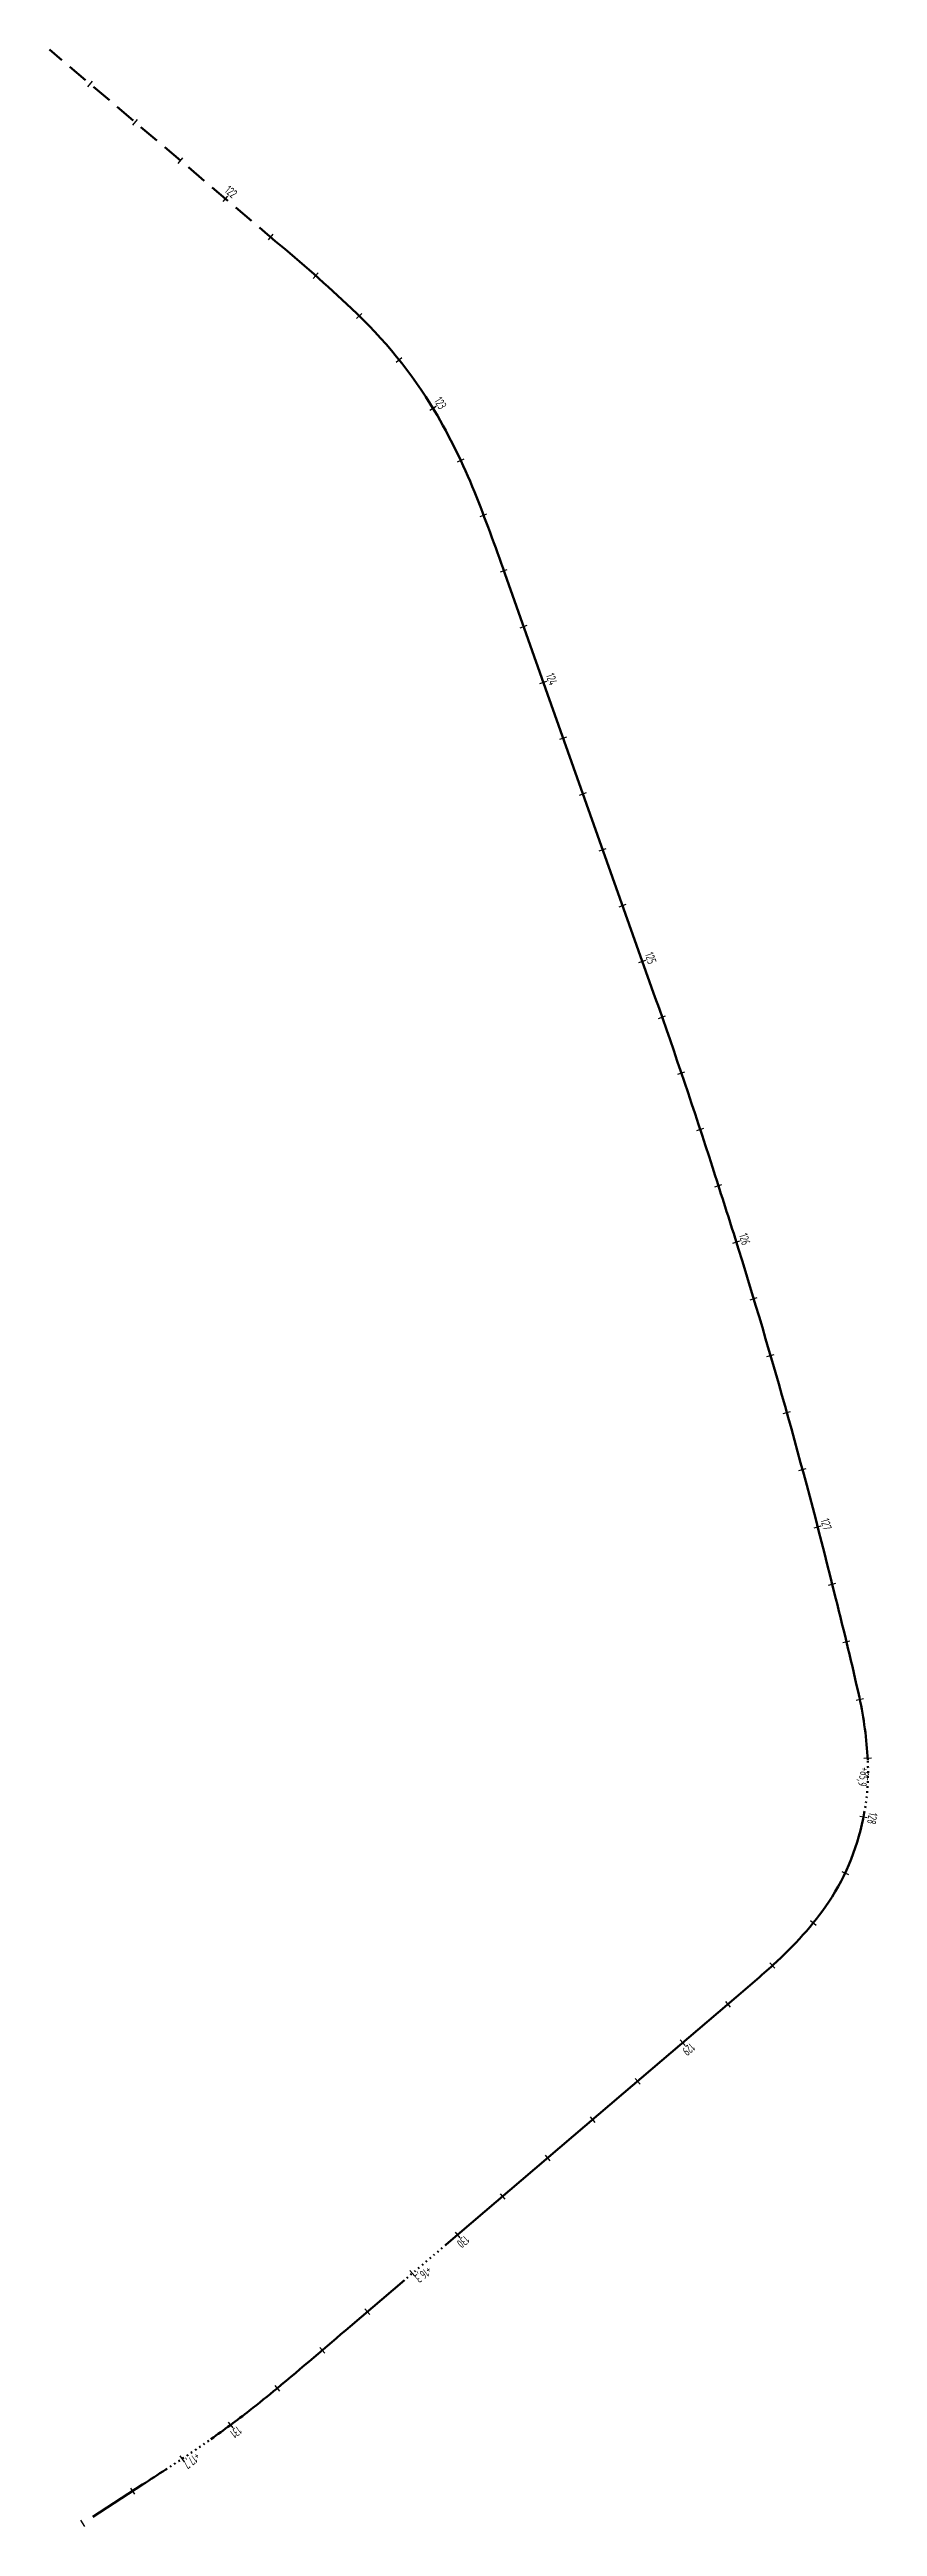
# Model space of a CAD drawing. Header units: metres. Extents: x 245702 to 2250761, y -1588929 to 6439132.
# Drawn here: x 2250481 to 2250761, y 536821 to 537657 of the extents above; entities that cross this region are included whole.
import ezdxf

# ---------------------------------------------------------------- set-up
doc = ezdxf.new("R2010")
doc.units = ezdxf.units.M
doc.linetypes.add('DASHED', pattern=[0.75, 0.5, -0.25])
doc.linetypes.add('STROT', pattern=[1.7, 0.5, -1.2])
doc.layers.add('ОСЬ_ВЕРХ_ПОКРЫТИЯ_ПИКЕТЫ', color=1, linetype='Continuous')
doc.layers.add('разметка', color=7, linetype='Continuous')
doc.styles.get("Standard").update_dxf_attribs({"font": 'simplex.shx'})

msp = doc.modelspace()

# ---------------------------------------------------------------- texts
at = {"layer": 'ОСЬ_ВЕРХ_ПОКРЫТИЯ_ПИКЕТЫ', "width": 0.6}
for s, rotation, p in [('122', 319.70813, (2250540.35, 537609.49)), ('123', 301.38468, (2250611.21, 537538.86)), ('124', 289.52915, (2250649.01, 537446.16)), ('125', 289.52915, (2250682.44, 537351.92)), ('126', 287.33648, (2250714.27, 537257.07)), ('127', 284.54157, (2250741.85, 537160.88)), ('+85,9', 258.92836, (2250755.67, 537077.56)), ('128', 258.92836, (2250758.27, 537062.25)), ('129', 220.45277, (2250697.82, 536984.43)), ('130', 220.45277, (2250621.63, 536919.47)), ('+16,3', 216.50404, (2250609.24, 536908.97)), ('131', 216.50404, (2250544.87, 536855.03)), ('+17,7', 216.50404, (2250531.01, 536846.07, 112.6))]:
    msp.add_text(s, height=3, rotation=rotation, dxfattribs=at).set_placement(p)

# ---------------------------------------------------------------- linework, layer by layer
at = {"layer": 'ОСЬ_ВЕРХ_ПОКРЫТИЯ_ПИКЕТЫ'}
for p, q in [((2250494.33, 537644.9), (2250495.95, 537646.81)), ((2250509.59, 537631.97), (2250511.2, 537633.88)), ((2250524.84, 537619.03), (2250526.46, 537620.94)), ((2250540.1, 537606.1), (2250541.72, 537608.01)), ((2250540.1, 537606.1), (2250541.72, 537608.01)), ((2250555.35, 537593.17), (2250556.97, 537595.07)), ((2250570.52, 537580.17), (2250572.17, 537582.04)), ((2250585.12, 537566.61), (2250586.88, 537568.38)), ((2250598.48, 537551.92), (2250600.42, 537553.49)), ((2250609.9, 537535.72), (2250612.04, 537537.03)), ((2250609.9, 537535.72), (2250612.04, 537537.03)), ((2250619.2, 537518.19), (2250621.46, 537519.24)), ((2250626.88, 537499.82), (2250629.21, 537500.71)), ((2250633.72, 537481.06), (2250636.07, 537481.89)), ((2250640.4, 537462.21), (2250642.76, 537463.05)), ((2250647.09, 537443.36), (2250649.44, 537444.2)), ((2250647.09, 537443.36), (2250649.44, 537444.2)), ((2250653.77, 537424.51), (2250656.13, 537425.35)), ((2250660.46, 537405.66), (2250662.82, 537406.5)), ((2250667.15, 537386.81), (2250669.5, 537387.65)), ((2250673.83, 537367.96), (2250676.19, 537368.8)), ((2250680.52, 537349.11), (2250682.87, 537349.95)), ((2250680.52, 537349.11), (2250682.87, 537349.95)), ((2250687.19, 537330.26), (2250689.55, 537331.09)), ((2250693.71, 537311.37), (2250696.07, 537312.17)), ((2250700.04, 537292.41), (2250702.41, 537293.19)), ((2250706.2, 537273.39), (2250708.58, 537274.16)), ((2250712.24, 537254.34), (2250714.63, 537255.08)), ((2250712.24, 537254.34), (2250714.63, 537255.08)), ((2250718.11, 537235.23), (2250720.5, 537235.95)), ((2250723.78, 537216.06), (2250726.18, 537216.76)), ((2250729.27, 537196.85), (2250731.68, 537197.52)), ((2250734.57, 537177.57), (2250736.99, 537178.22)), ((2250739.69, 537158.25), (2250742.11, 537158.88)), ((2250739.69, 537158.25), (2250742.11, 537158.88)), ((2250744.61, 537138.88), (2250747.04, 537139.48)), ((2250749.39, 537119.46), (2250751.82, 537120.06)), ((2250753.92, 537100.04), (2250756.37, 537100.53)), ((2250756.55, 537080.42), (2250759.04, 537080.54)), ((2250755.19, 537060.82), (2250757.64, 537060.34)), ((2250755.19, 537060.82), (2250757.64, 537060.34)), ((2250749.04, 537042.17), (2250751.3, 537041.1)), ((2250738.49, 537025.59), (2250740.43, 537024.01)), ((2250724.78, 537011.3), (2250726.47, 537009.46)), ((2250709.73, 536998.21), (2250711.35, 536996.3)), ((2250694.51, 536985.23), (2250696.13, 536983.33)), ((2250694.51, 536985.23), (2250696.13, 536983.33)), ((2250679.29, 536972.25), (2250680.91, 536970.35)), ((2250664.07, 536959.28), (2250665.69, 536957.37)), ((2250648.85, 536946.3), (2250650.47, 536944.4)), ((2250633.63, 536933.32), (2250635.26, 536931.42)), ((2250618.41, 536920.35), (2250620.04, 536918.44)), ((2250618.41, 536920.35), (2250620.04, 536918.44)), ((2250603.2, 536907.37), (2250604.82, 536905.47)), ((2250587.98, 536894.39), (2250589.6, 536892.49)), ((2250572.76, 536881.42), (2250574.38, 536879.51)), ((2250557.49, 536868.53), (2250559.09, 536866.6)), ((2250541.83, 536856.2), (2250543.32, 536854.19)), ((2250541.83, 536856.2), (2250543.32, 536854.19)), ((2250525.48, 536844.8), (2250526.86, 536842.72)), ((2250508.73, 536833.89), (2250510.09, 536831.79)), ((2250491.94, 536823.03), (2250493.3, 536820.93))]:
    msp.add_line(p, q, dxfattribs=at)
at = {"layer": 'разметка', "linetype": 'DASHED', "lineweight": 50, "ltscale": 14}
msp.add_lwpolyline([(2250557.71, 537592.81), (2250481.43, 537657.48)], dxfattribs=at)
at = {"layer": 'разметка', "lineweight": 50, "ltscale": 7}
for points in [[(2250557.71, 537592.81, -0.016421), (2250583.47, 537569.98, -0.069268), (2250611.51, 537535.49, -0.03752), (2250624.94, 537508.15, -0.011737), (2250635.24, 537480.5), (2250647.79, 537445.12), (2250686.06, 537337.23, -0.007544), (2250705.37, 537280.05, -0.000894), (2250713.02, 537256.08, -0.015332), (2250747.04, 537134.28, -0.007602), (2250755.02, 537100.86, -0.040426), (2250757.83, 537079.75)], [(2250756.67, 537061.98, -0.102394), (2250744.66, 537031.86, -0.060709), (2250725.93, 537010.66, -0.010093), (2250713.41, 536999.71), (2250675.37, 536967.26), (2250615.41, 536916.14)], [(2250601.36, 536904.17), (2250582.96, 536888.47, -0.003372), (2250558.29, 536867.56, -0.007197), (2250548.97, 536860.06, -0.008027), (2250548.97, 536860.06, -0.012479), (2250535.97, 536850.45)], [(2250496.06, 536824.21), (2250512.85, 536835.07), (2250512.85, 536835.07, 0.001154), (2250520.71, 536840.16)]]:
    msp.add_lwpolyline(points, format="xyb", dxfattribs=at)
at = {"layer": 'разметка', "linetype": 'STROT', "lineweight": 50}
for points in [[(2250757.83, 537079.75, -0.05802), (2250756.67, 537061.98)], [(2250535.97, 536850.45, -0.010663), (2250520.71, 536840.16)]]:
    msp.add_lwpolyline(points, format="xyb", dxfattribs=at)
msp.add_lwpolyline([(2250615.41, 536916.14), (2250601.36, 536904.17)], dxfattribs=at)

msp.set_redraw_order([(e.dxf.handle, doc.entitydb.next_handle()) for e in msp.query("TEXT MTEXT ATTDEF DIMENSION ARC_DIMENSION")])  # texts and dimensions are drawn at this point

doc.saveas('drawing.dxf')
